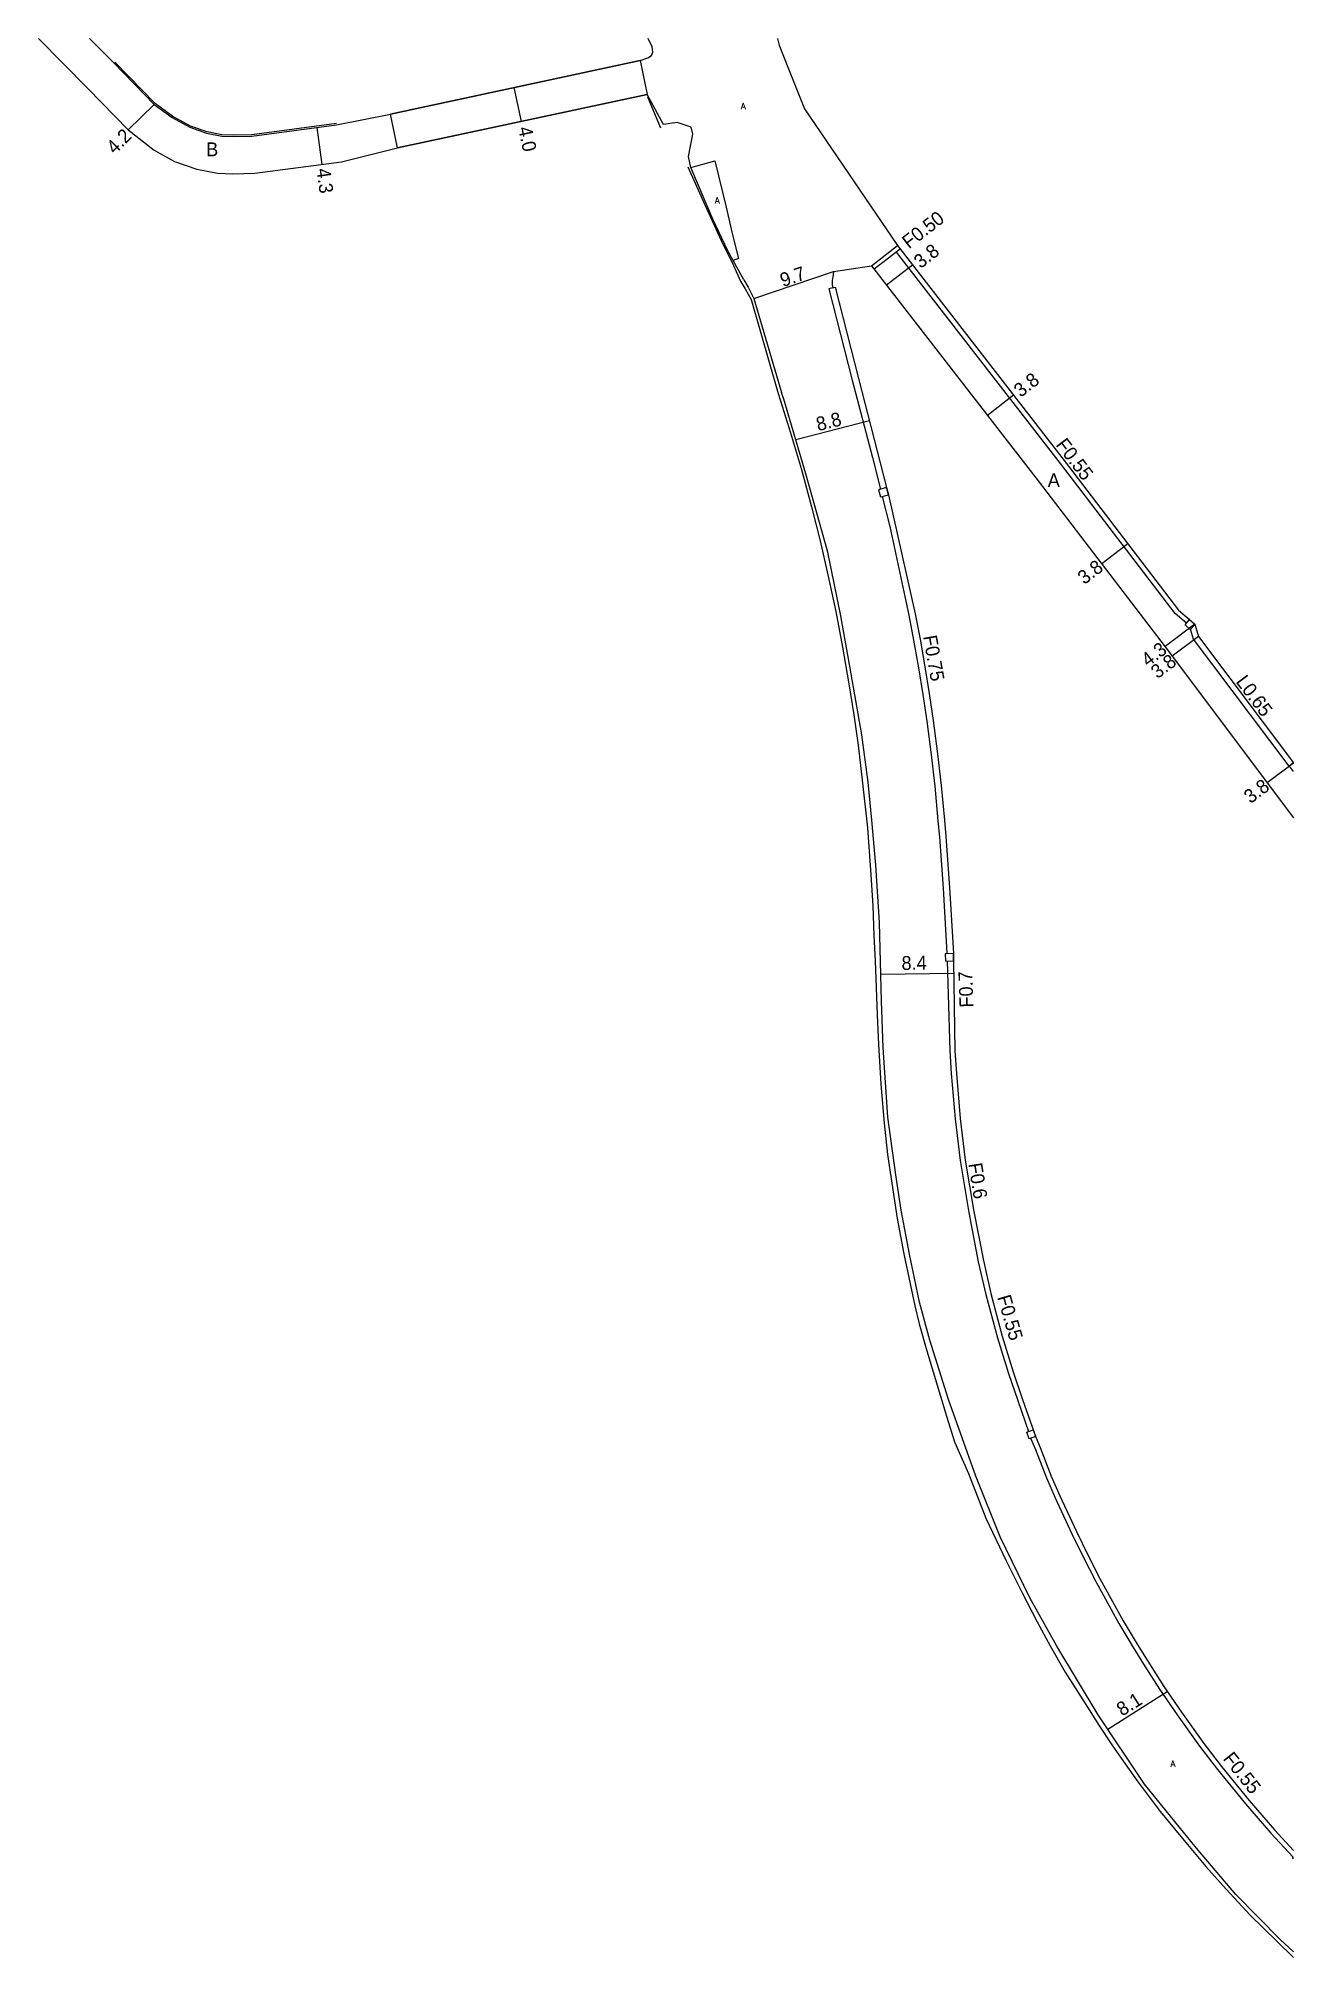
# Model space of a CAD drawing. Header units: metres. Extents: x -4000 to -800, y -99000 to -96000.
# Drawn here: x -1744.9 to -1600, y -98021.5 to -97800 of the extents above; entities that cross this region are included whole.
import ezdxf

# ---------------------------------------------------------------- set-up
doc = ezdxf.new("R2010")
doc.units = ezdxf.units.M
doc.header["$LTSCALE"] = 2.5
for name, color, linetype in [('側溝・桝', 7, 'Continuous'), ('幅員', 7, 'Continuous'), ('歩道・分離帯・安全施設', 7, 'Continuous'), ('舗装', 7, 'Continuous'), ('道路', 7, 'Continuous')]:
    doc.layers.add(name, color=color, linetype=linetype)
doc.styles.get("Standard").update_dxf_attribs({"font": ''})
doc.styles.add('YOKO_DECO', font='txt.shx', dxfattribs={"bigfont": 'extfont.shx'})
doc.styles.get('Standard').set_extended_font_data('@MS PGothic')

msp = doc.modelspace()

# ---------------------------------------------------------------- texts
at = {"layer": '側溝・桝'}
for s, rotation, p in [('F0.50', 37.806, (-1644.4, -97824.36)), ('F0.55', 307.4049, (-1627.52, -97846.92)), ('F0.75', 280, (-1642.77, -97869.02)), ('L0.65', 306.8957, (-1606.74, -97874.25)), ('F0.7', 91.9874, (-1636.95, -97911.83)), ('F0.6', 279, (-1637.55, -97929.9)), ('F0.55', 286.2224, (-1634.23, -97945.28)), ('F0.55', 308.5259, (-1608.23, -97998.58))]:
    msp.add_text(s, height=1.6, rotation=rotation, dxfattribs=at).set_placement(p)
at = {"layer": '幅員'}
for s, rotation, p in [('4.0', 282.0678, (-1689.51, -97810.35)), ('4.2', 44.3173, (-1736.07, -97813.45)), ('4.3', 277.5773, (-1712.78, -97815.09)), ('3.8', 37.806, (-1643.04, -97826.63)), ('9.7', 19, (-1658.94, -97828.72)), ('3.8', 37.806, (-1631.5, -97841.5)), ('8.8', 14, (-1654.88, -97845.34)), ('3.8', 37.4049, (-1624.15, -97863.1)), ('4.3', 36.8957, (-1616.81, -97872.59)), ('3.8', 36.8957, (-1615.71, -97873.97)), ('3.8', 36.8957, (-1604.97, -97888.38)), ('8.4', 1, (-1645.24, -97907.52)), ('8.1', 32, (-1619.79, -97993.7))]:
    msp.add_text(s, height=1.6, rotation=rotation, dxfattribs=at).set_placement(p)
at = {"layer": '舗装', "style": 'YOKO_DECO'}
for p in [(-1663.81, -97808.18, 101.81), (-1666.81, -97819.06, 101.93), (-1614.21, -97999.5, 99.53)]:
    msp.add_text('A', height=0.75, dxfattribs=at).set_placement(p)
at = {"layer": '舗装'}
for s, p in [('B', (-1725.51, -97813.6)), ('A', (-1628.38, -97851.78))]:
    msp.add_text(s, height=1.6, dxfattribs=at).set_placement(p)

# ---------------------------------------------------------------- linework, layer by layer
at = {"layer": '側溝・桝'}
for points in [[(-1648.72, -97826.25), (-1645.71, -97823.92)], [(-1645.41, -97824.32), (-1648.41, -97826.65)], [(-1612.37, -97867.5), (-1613.67, -97866.37), (-1626.9, -97849.07), (-1645.84, -97824.66)], [(-1653.19, -97828.79), (-1653.66, -97828.91), (-1650.93, -97839.43), (-1648.62, -97848.36), (-1647.69, -97852.03)], [(-1647.48, -97852.87), (-1646.6, -97856.33), (-1644.4, -97866.57), (-1643.86, -97869.47), (-1643.3, -97872.66), (-1642.81, -97875.73), (-1642.35, -97878.82), (-1641.84, -97882.68), (-1641.42, -97886.29), (-1641.05, -97890.3), (-1640.87, -97892.18), (-1640.45, -97898.06), (-1640.01, -97905.59), (-1640, -97905.66)], [(-1600.01, -97883.62), (-1600.53, -97884.01), (-1611.55, -97869.33), (-1611.9, -97868.19)], [(-1600, -97884.63), (-1600.49, -97883.98)], [(-1639.99, -97906.48), (-1639.66, -97916.81), (-1639.51, -97919.47), (-1639.06, -97924.7), (-1638.49, -97929.52), (-1637.49, -97935.5), (-1636.42, -97941.22), (-1635.51, -97944.99), (-1634.16, -97949.98), (-1632.89, -97954.09), (-1631.83, -97957.2), (-1630.6, -97960.79)], [(-1630.34, -97961.55), (-1630.31, -97961.64), (-1629.8, -97962.86), (-1628.51, -97966.15), (-1627.51, -97968.44), (-1625.59, -97972.59), (-1624.24, -97975.34), (-1622.84, -97978.1), (-1620.16, -97982.93), (-1618.55, -97985.62), (-1617.31, -97987.62), (-1615.46, -97990.53), (-1613.43, -97993.49), (-1610.85, -97997.12), (-1608.78, -97999.81), (-1605.56, -98003.75), (-1602.64, -98007.14), (-1600.07, -98009.93)], [(-1600.12, -98009.97), (-1600, -98009.86)], [(-1600, -98010.09), (-1600.12, -98009.97)]]:
    msp.add_lwpolyline(points, dxfattribs=at)
for points in [[(-1646.97, -97851.83), (-1647.9, -97852.09), (-1647.66, -97852.93), (-1646.75, -97852.67)], [(-1611.4, -97867.61), (-1611.93, -97868.21), (-1612.53, -97867.69), (-1612.01, -97867.08)], [(-1639.26, -97905.63), (-1640.23, -97905.67), (-1640.19, -97906.49), (-1639.24, -97906.45)], [(-1630.8, -97960.86), (-1630.06, -97960.6), (-1629.8, -97961.36), (-1630.54, -97961.62)]]:
    msp.add_lwpolyline(points, close=True, dxfattribs=at)
at = {"layer": '幅員'}
for points in [[(-1689.11, -97809.59), (-1689.94, -97805.67)], [(-1734.49, -97810.57), (-1731.49, -97807.64)], [(-1712.72, -97810.28), (-1712.16, -97814.54)], [(-1662.3, -97830.01), (-1653.1, -97826.92)], [(-1647, -97828.46), (-1644, -97826.13)], [(-1632.32, -97841.19), (-1635.32, -97843.52)], [(-1657.47, -97846.3), (-1648.95, -97844.11)], [(-1619.13, -97858.33), (-1622.15, -97860.64)], [(-1611.4, -97867.61), (-1614.84, -97870.19)], [(-1610.96, -97869.03), (-1614, -97871.31)], [(-1603.05, -97885.9), (-1600.01, -97883.62)], [(-1647.64, -97907.99), (-1639.22, -97907.87)], [(-1621.44, -97995.14), (-1614.61, -97990.8)]]:
    msp.add_lwpolyline(points, dxfattribs=at)
at = {"layer": '歩道・分離帯・安全施設'}
for points in [[(-1710.48, -97809.83), (-1720.24, -97811.12), (-1722.4, -97811.18), (-1723.68, -97811.12), (-1725.4, -97810.79), (-1727.33, -97810.12), (-1729.34, -97809), (-1731.38, -97807.52), (-1736.06, -97802.73)], [(-1674.57, -97806.75), (-1673.07, -97810.34)], [(-1669.93, -97814.82), (-1667.93, -97819.28), (-1666.06, -97823.32), (-1664.64, -97826.21), (-1663.82, -97828.01)], [(-1669.58, -97814.91), (-1666.79, -97814.14), (-1665.5, -97819.49), (-1664.8, -97822.52), (-1664.08, -97825.39), (-1664.69, -97825.64)], [(-1669.58, -97814.91), (-1666.79, -97814.14), (-1665.5, -97819.49), (-1664.8, -97822.52), (-1664.08, -97825.39), (-1664.69, -97825.64)], [(-1666.79, -97814.14), (-1665.5, -97819.49), (-1664.8, -97822.52), (-1664.08, -97825.39)], [(-1663.82, -97828.01), (-1663.31, -97828.9), (-1662.61, -97830.13), (-1659.49, -97840.98)], [(-1659.49, -97840.98), (-1659.22, -97841.85), (-1658.07, -97845.51), (-1656.78, -97849.77), (-1655.64, -97854.05), (-1654.64, -97858), (-1653.75, -97861.91), (-1652.85, -97866.15), (-1652.05, -97870.26), (-1651.33, -97874.48), (-1650.75, -97878.09), (-1650.26, -97881.57), (-1649.79, -97885.63), (-1649.19, -97891.11), (-1648.78, -97896.55), (-1648.58, -97900.13), (-1648.43, -97903.53), (-1648.31, -97906.45), (-1648.07, -97912.69), (-1647.9, -97916.11), (-1647.64, -97920.69), (-1647.27, -97925.2), (-1646.86, -97928.83), (-1646.39, -97932.11), (-1645.74, -97936.19), (-1644.97, -97940.28), (-1644.27, -97943.74), (-1643.7, -97946.28), (-1643.23, -97948.36), (-1642.32, -97951.46), (-1640.02, -97959.12), (-1639.15, -97961.99), (-1637.54, -97965.64), (-1635.52, -97970.78), (-1633.17, -97975.72), (-1631.33, -97979.39), (-1629.58, -97982.77), (-1628.08, -97985.51), (-1626.37, -97988.58), (-1624.07, -97992.18), (-1622.48, -97994.67), (-1620.98, -97996.94), (-1619.91, -97998.5), (-1618.04, -98001.11), (-1615.39, -98004.63), (-1612.82, -98007.77), (-1610.13, -98011), (-1607.78, -98013.62), (-1605.03, -98016.59), (-1601.92, -98019.62), (-1600, -98021.51)]]:
    msp.add_lwpolyline(points, dxfattribs=at)
at = {"layer": '道路'}
for points in [[(-1744.87, -97800), (-1739.17, -97805.78), (-1734.49, -97810.57), (-1731.51, -97812.89), (-1729.16, -97814.2), (-1726.57, -97815.1), (-1724.2, -97815.56), (-1722.43, -97815.64), (-1719.88, -97815.57), (-1709.89, -97814.24), (-1703.41, -97812.64)], [(-1738.97, -97800), (-1736.17, -97802.84), (-1731.49, -97807.64), (-1729.43, -97809.13), (-1727.39, -97810.26), (-1725.45, -97810.94), (-1723.7, -97811.28), (-1722.4, -97811.34), (-1720.22, -97811.28), (-1710.46, -97809.98), (-1704.24, -97808.73)], [(-1675.42, -97802.57), (-1674.52, -97802.23), (-1674.11, -97801.96), (-1673.95, -97801.6), (-1674.02, -97800.99)], [(-1674.02, -97800.99), (-1674.51, -97800)], [(-1659.57, -97800), (-1659.36, -97800.79), (-1658.37, -97803.31), (-1656.44, -97808.15)], [(-1675.42, -97802.57), (-1704.24, -97808.73)], [(-1675.42, -97802.57), (-1704.24, -97808.73)], [(-1674.59, -97806.48), (-1703.41, -97812.64)], [(-1703.41, -97812.64), (-1674.59, -97806.48)], [(-1663.46, -97827.87), (-1665.31, -97824.51), (-1667.04, -97820.86), (-1669.58, -97814.91), (-1669.84, -97813.64), (-1669.35, -97811.06), (-1669.53, -97810.23), (-1671.15, -97809.71), (-1672.72, -97809.95), (-1674.59, -97806.48)], [(-1656.44, -97808.15), (-1645.71, -97823.92), (-1626.47, -97848.73), (-1613.27, -97865.99), (-1612.01, -97867.08), (-1611.4, -97867.61), (-1610.96, -97869.03), (-1600, -97883.63)], [(-1663.46, -97827.87), (-1662.94, -97828.73), (-1662.3, -97830.01), (-1659.1, -97840.86)], [(-1653.1, -97826.92), (-1653.19, -97827.56), (-1653.22, -97827.73), (-1653.25, -97827.93), (-1653.26, -97828.07), (-1653.26, -97828.24), (-1653.25, -97828.43), (-1653.19, -97828.79), (-1652.93, -97828.72), (-1650.2, -97839.24), (-1646.97, -97851.83)], [(-1653.1, -97826.92), (-1648.72, -97826.25), (-1629.48, -97851.05), (-1614.82, -97870.22), (-1600, -97889.96)], [(-1600, -98020.85), (-1601.56, -98019.4), (-1606.66, -98014.21), (-1611.22, -98008.89), (-1617.22, -98001.47), (-1622.55, -97993.47), (-1627.34, -97985.55), (-1630.43, -97980), (-1633.86, -97972.93), (-1636.67, -97965.93), (-1639.84, -97957.11), (-1641.97, -97950.24), (-1643.16, -97945.84), (-1644.32, -97940.3), (-1645.29, -97935.25), (-1645.9, -97931.18), (-1646.84, -97924.5), (-1647.38, -97916.46), (-1647.56, -97911.13), (-1647.8, -97902.03), (-1648.22, -97895.44), (-1648.68, -97890.21), (-1649.12, -97885.85), (-1649.85, -97880.38), (-1651.07, -97873.33), (-1652.25, -97866.63), (-1653.77, -97859.28), (-1656.29, -97850.26), (-1658.85, -97841.64), (-1659.1, -97840.86)], [(-1646.97, -97851.83), (-1646.75, -97852.67), (-1643.66, -97866.42), (-1643.12, -97869.34), (-1642.56, -97872.53), (-1642.07, -97875.61), (-1641.6, -97878.72), (-1641.1, -97882.59), (-1640.67, -97886.21), (-1640.3, -97890.23), (-1640.12, -97892.12), (-1639.7, -97898.01), (-1639.26, -97905.63)], [(-1639.26, -97905.63), (-1639.24, -97906.45), (-1639.09, -97916.84), (-1638.9, -97919.45), (-1638.48, -97924.67), (-1637.89, -97929.46), (-1636.92, -97935.4), (-1635.81, -97941.04), (-1634.96, -97944.84), (-1633.62, -97949.8), (-1632.36, -97953.9), (-1631.3, -97957.08), (-1629.77, -97961.44), (-1629.27, -97962.65), (-1627.98, -97965.93), (-1626.98, -97968.21), (-1625.07, -97972.34), (-1623.73, -97975.08), (-1622.34, -97977.83), (-1619.66, -97982.64), (-1618.06, -97985.32), (-1616.82, -97987.31), (-1614.98, -97990.22), (-1612.95, -97993.16), (-1610.38, -97996.78), (-1608.33, -97999.46), (-1605.12, -98003.38), (-1602.21, -98006.76), (-1600, -98009.15)]]:
    msp.add_lwpolyline(points, dxfattribs=at)
msp.add_lwpolyline([(-1703.41, -97812.64), (-1704.24, -97808.73), (-1675.42, -97802.57), (-1674.59, -97806.48)], close=True, dxfattribs=at)

msp.set_redraw_order([(e.dxf.handle, doc.entitydb.next_handle()) for e in msp.query("TEXT MTEXT ATTDEF DIMENSION ARC_DIMENSION")])  # texts and dimensions are drawn at this point

doc.saveas('drawing.dxf')
